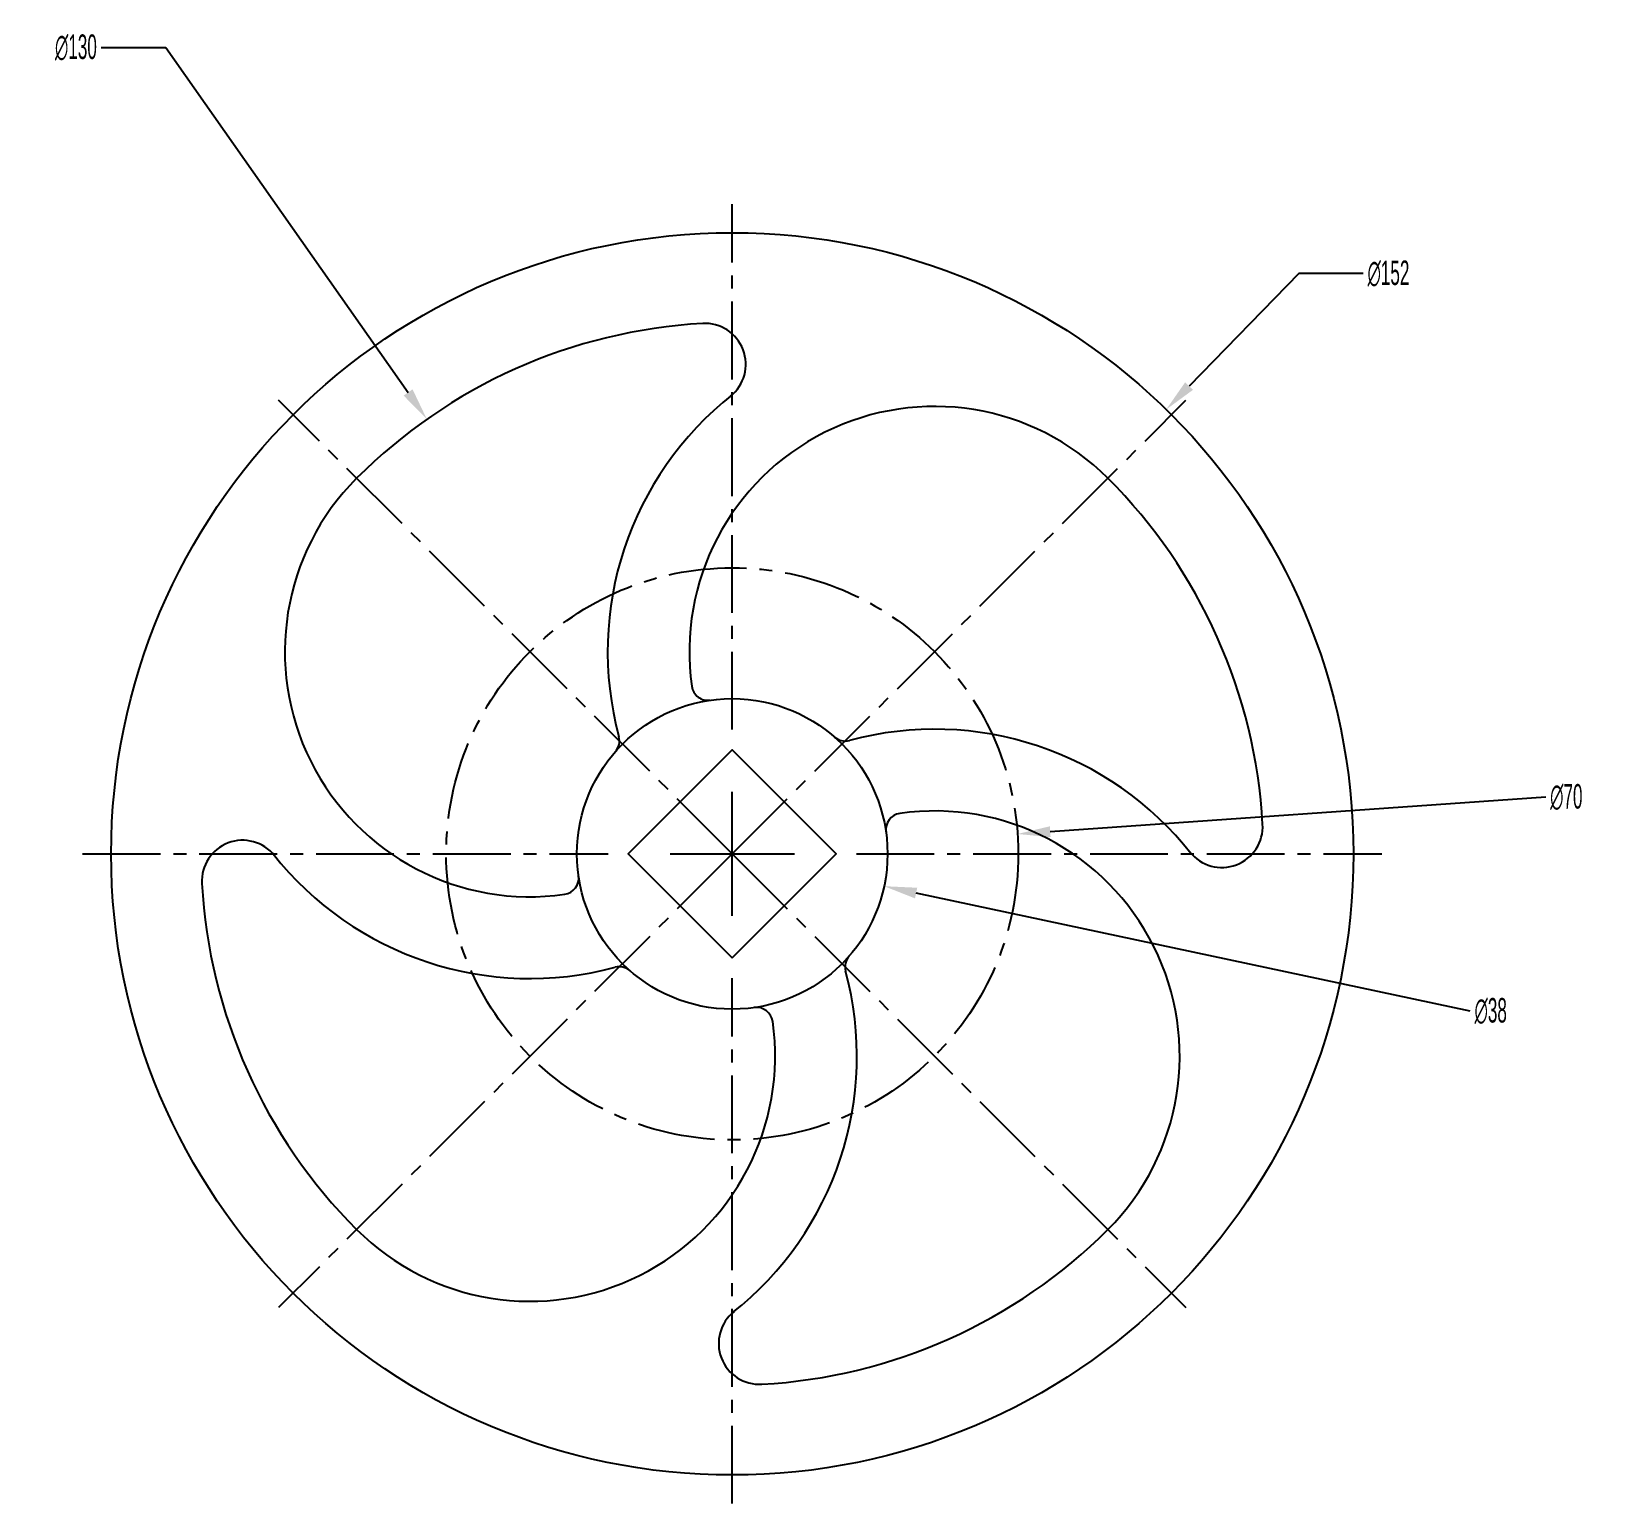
# Model space of a CAD drawing. Header units: millimetres. Extents: x 1568 to 31342, y 459 to 4403.
# Drawn here: x 4533.6 to 4725.7, y 1064.7 to 1244.9 of the extents above; entities that cross this region are included whole.
import ezdxf

# ---------------------------------------------------------------- set-up
doc = ezdxf.new("R2010")
doc.units = ezdxf.units.MM
doc.header["$LTSCALE"] = 0.5
doc.linetypes.add('CENTER2', pattern=[28.575, 19.05, -3.175, 3.175, -3.175])
doc.layers.add('centre line', color=3, linetype='CENTER2')
doc.layers.add('drawing', color=7, linetype='Continuous')
doc.styles.get("Standard").update_dxf_attribs({"font": 'arial.ttf', "width": 0.5})
doc.dimstyles.new('DARSHU2', dxfattribs={"dimtxt": 3, "dimasz": 4, "dimexe": 1.25, "dimexo": 1, "dimtad": 0, "dimtoh": 1, "dimdec": 1, "dimdsep": 46, "dimtxsty": 'Standard', "dimcen": 1, "dimclrd": 6, "dimclre": 6, "dimclrt": 6, "dimadec": 0, "dimazin": 0, "dimtfac": 1, "dimtdec": 1, "dimtofl": 0, "dimtmove": 0, "dimatfit": 3, "dimfxl": 1, "dimtfillclr": 256, "dimlwd": 25, "dimlwe": 25, "dimarcsym": 0})

msp = doc.modelspace()

# ---------------------------------------------------------------- blocks, each defined once
blk = doc.blocks.new('*U190')
at = {"layer": 'centre line', "color": 0, "linetype": 'CENTER2', "transparency": 16777216}
for p, q in [((0, 15.2), (0, 79.5)), ((-79.5, 0), (-15.2, 0)), ((15.2, 0), (79.5, 0)), ((0, -79.5), (0, -15.2))]:
    blk.add_line(p, q, dxfattribs=at)
at = {"layer": 'centre line', "color": 0, "linetype": 'Continuous', "transparency": 16777216}
for p, q in [((0, -7.6), (0, 7.6)), ((-7.6, 0), (7.6, 0))]:
    blk.add_line(p, q, dxfattribs=at)
blk = doc.blocks.new('*D511')
at = {"layer": 'Defpoints', "color": 0, "transparency": 16777216}
for p in [(4672.44, 1198.59), (4566.24, 1089.84)]:
    blk.add_point(p, dxfattribs=at)
at = {"layer": 'drawing', "color": 6, "linetype": 'Continuous', "lineweight": 25, "transparency": 16777216}
for p, q in [((4688.68, 1215.22), (4675.23, 1201.45)), ((4696.55, 1215.22), (4688.68, 1215.22))]:
    blk.add_line(p, q, dxfattribs=at)
at = {"layer": 'drawing', "color": 6, "lineweight": 25, "transparency": 16777216}
for p, q in [((4619.34, 1143.22), (4619.34, 1145.22)), ((4618.34, 1144.22), (4620.34, 1144.22))]:
    blk.add_line(p, q, dxfattribs=at)
at = {"layer": 'drawing', "color": 6, "transparency": 16777216}
blk.add_solid([(4674.76, 1201.92), (4675.71, 1200.99), (4672.44, 1198.59)], dxfattribs=at)
at = {"layer": 'drawing', "color": 6, "transparency": 16777216, "insert": (4699.64, 1215.22), "char_height": 3, "attachment_point": 5}
blk.add_mtext('∅152', dxfattribs=at)
blk = doc.blocks.new('*D512')
at = {"layer": 'Defpoints', "color": 0, "transparency": 16777216}
for p in [(4581.97, 1197.4), (4656.71, 1091.03)]:
    blk.add_point(p, dxfattribs=at)
at = {"layer": 'drawing', "color": 6, "linetype": 'Continuous', "lineweight": 25, "transparency": 16777216}
for p, q in [((4542.13, 1242.88), (4550.01, 1242.88)), ((4550.01, 1242.88), (4579.67, 1200.67))]:
    blk.add_line(p, q, dxfattribs=at)
at = {"layer": 'drawing', "color": 6, "lineweight": 25, "transparency": 16777216}
for p, q in [((4619.34, 1143.22), (4619.34, 1145.22)), ((4618.34, 1144.22), (4620.34, 1144.22))]:
    blk.add_line(p, q, dxfattribs=at)
at = {"layer": 'drawing', "color": 6, "transparency": 16777216}
blk.add_solid([(4580.22, 1201.06), (4579.13, 1200.29), (4581.97, 1197.4)], dxfattribs=at)
at = {"layer": 'drawing', "color": 6, "transparency": 16777216, "insert": (4539.03, 1242.88), "char_height": 3, "attachment_point": 5}
blk.add_mtext('∅130', dxfattribs=at)
blk = doc.blocks.new('*D513')
at = {"layer": 'Defpoints', "color": 0, "transparency": 16777216}
for p in [(4654.26, 1146.65), (4584.42, 1141.78)]:
    blk.add_point(p, dxfattribs=at)
at = {"layer": 'drawing', "color": 6, "linetype": 'Continuous', "lineweight": 25, "transparency": 16777216}
blk.add_line((4718.89, 1151.16), (4658.25, 1146.93), dxfattribs=at)
at = {"layer": 'drawing', "color": 6, "lineweight": 25, "transparency": 16777216}
for p, q in [((4619.34, 1143.22), (4619.34, 1145.22)), ((4618.34, 1144.22), (4620.34, 1144.22))]:
    blk.add_line(p, q, dxfattribs=at)
at = {"layer": 'drawing', "color": 6, "transparency": 16777216}
blk.add_solid([(4658.2, 1147.59), (4658.29, 1146.26), (4654.26, 1146.65)], dxfattribs=at)
at = {"layer": 'drawing', "color": 6, "transparency": 16777216, "insert": (4721.4, 1151.16), "char_height": 3, "attachment_point": 5}
blk.add_mtext('∅70', dxfattribs=at)
blk = doc.blocks.new('*D514')
at = {"layer": 'Defpoints', "color": 0, "transparency": 16777216}
for p in [(4600.76, 1148.17), (4637.92, 1140.26)]:
    blk.add_point(p, dxfattribs=at)
at = {"layer": 'drawing', "color": 6, "lineweight": 25, "transparency": 16777216}
for p, q in [((4619.34, 1143.22), (4619.34, 1145.22)), ((4618.34, 1144.22), (4620.34, 1144.22))]:
    blk.add_line(p, q, dxfattribs=at)
at = {"layer": 'drawing', "color": 6, "linetype": 'Continuous', "lineweight": 25, "transparency": 16777216}
blk.add_line((4709.64, 1124.98), (4641.84, 1139.42), dxfattribs=at)
at = {"layer": 'drawing', "color": 6, "transparency": 16777216}
blk.add_solid([(4641.97, 1140.07), (4641.7, 1138.77), (4637.92, 1140.26)], dxfattribs=at)
at = {"layer": 'drawing', "color": 6, "transparency": 16777216, "insert": (4712.15, 1124.98), "char_height": 3, "attachment_point": 5}
blk.add_mtext('∅38', dxfattribs=at)

# ---------------------------------------------------------------- dimensions: what is measured, and where the dimension line sits
at = {"layer": 'drawing'}
for p1, p2, picture, middle in [((4656.709, 1091.031), (4581.971, 1197.399), '*D512', (4539.034, 1242.884)), ((4566.242, 1089.841), (4672.438, 1198.59), '*D511', (4699.643, 1215.218)), ((4584.425, 1141.781), (4654.255, 1146.649), '*D513', (4718.885, 1151.155)), ((4600.757, 1148.175), (4637.923, 1140.256), '*D514', (4709.638, 1124.975))]:
    dim = msp.add_diameter_dim_2p(p1=p1, p2=p2, dimstyle='DARSHU2', dxfattribs=at)
    dim.commit()
    dim.dimension.update_dxf_attribs({"geometry": picture, "text_midpoint": middle, "dimtype": 163})

# ---------------------------------------------------------------- linework, layer by layer
at = {"layer": 'centre line'}
for q in [(4563.828, 1199.727), (4674.852, 1199.727), (4563.828, 1088.703), (4674.852, 1088.703)]:
    msp.add_line((4619.34, 1144.215), q, dxfattribs=at)
msp.add_circle((4619.34, 1144.215), 35, dxfattribs=at)
at = {"layer": 'drawing'}
msp.add_lwpolyline([(4619.34, 1131.487), (4632.068, 1144.215), (4619.34, 1156.943), (4606.612, 1144.215)], close=True, dxfattribs=at)
for radius in [76, 19]:
    msp.add_circle((4619.34, 1144.215), radius, dxfattribs=at)
for centre, radius, start, end in [((4619.34, 1144.215), 65, 93.18969, 135), ((4616.002, 1204.122), 5, 308.62063, 93.18969), ((4644.089, 1168.964), 40, 128.22261, 195.07357), ((4644.089, 1168.964), 30, 45, 188.1301), ((4594.591, 1168.964), 30, 135, 278.1301), ((4619.34, 1144.215), 65, 3.18969, 45), ((4616.37, 1165.004), 2, 188.1301, 278.1301), ((4644.089, 1119.467), 40, 38.22261, 105.07357), ((4603.534, 1158.041), 2, 318.82255, 15.07357), ((4633.166, 1160.021), 2, 228.82255, 285.07357), ((4640.129, 1147.185), 2, 98.1301, 188.1301), ((4644.089, 1119.467), 30, 315, 98.1301), ((4679.247, 1147.554), 5, 218.62063, 3.18969), ((4559.433, 1140.877), 5, 38.62063, 183.18969), ((4594.591, 1168.964), 40, 218.22261, 285.07357), ((4598.551, 1141.245), 2, 278.1301, 8.1301), ((4619.34, 1144.215), 65, 183.18969, 225), ((4635.146, 1130.389), 2, 138.82255, 195.07357), ((4605.514, 1128.409), 2, 48.82255, 105.07357), ((4594.591, 1119.467), 40, 308.22261, 15.07357), ((4622.31, 1123.426), 2, 8.1301, 98.1301), ((4594.591, 1119.467), 30, 225, 8.1301), ((4619.34, 1144.215), 65, 273.18969, 315), ((4622.679, 1084.308), 5, 128.62063, 273.18969)]:
    msp.add_arc(centre, radius, start, end, dxfattribs=at)

# ---------------------------------------------------------------- block references
at = {"layer": 'centre line', "linetype": 'CENTER2'}
msp.add_blockref('*U190', (4619.34, 1144.215), dxfattribs=at)

msp.set_redraw_order([(e.dxf.handle, doc.entitydb.next_handle()) for e in msp.query("TEXT MTEXT ATTDEF DIMENSION ARC_DIMENSION")])  # texts and dimensions are drawn at this point

doc.saveas('drawing.dxf')
